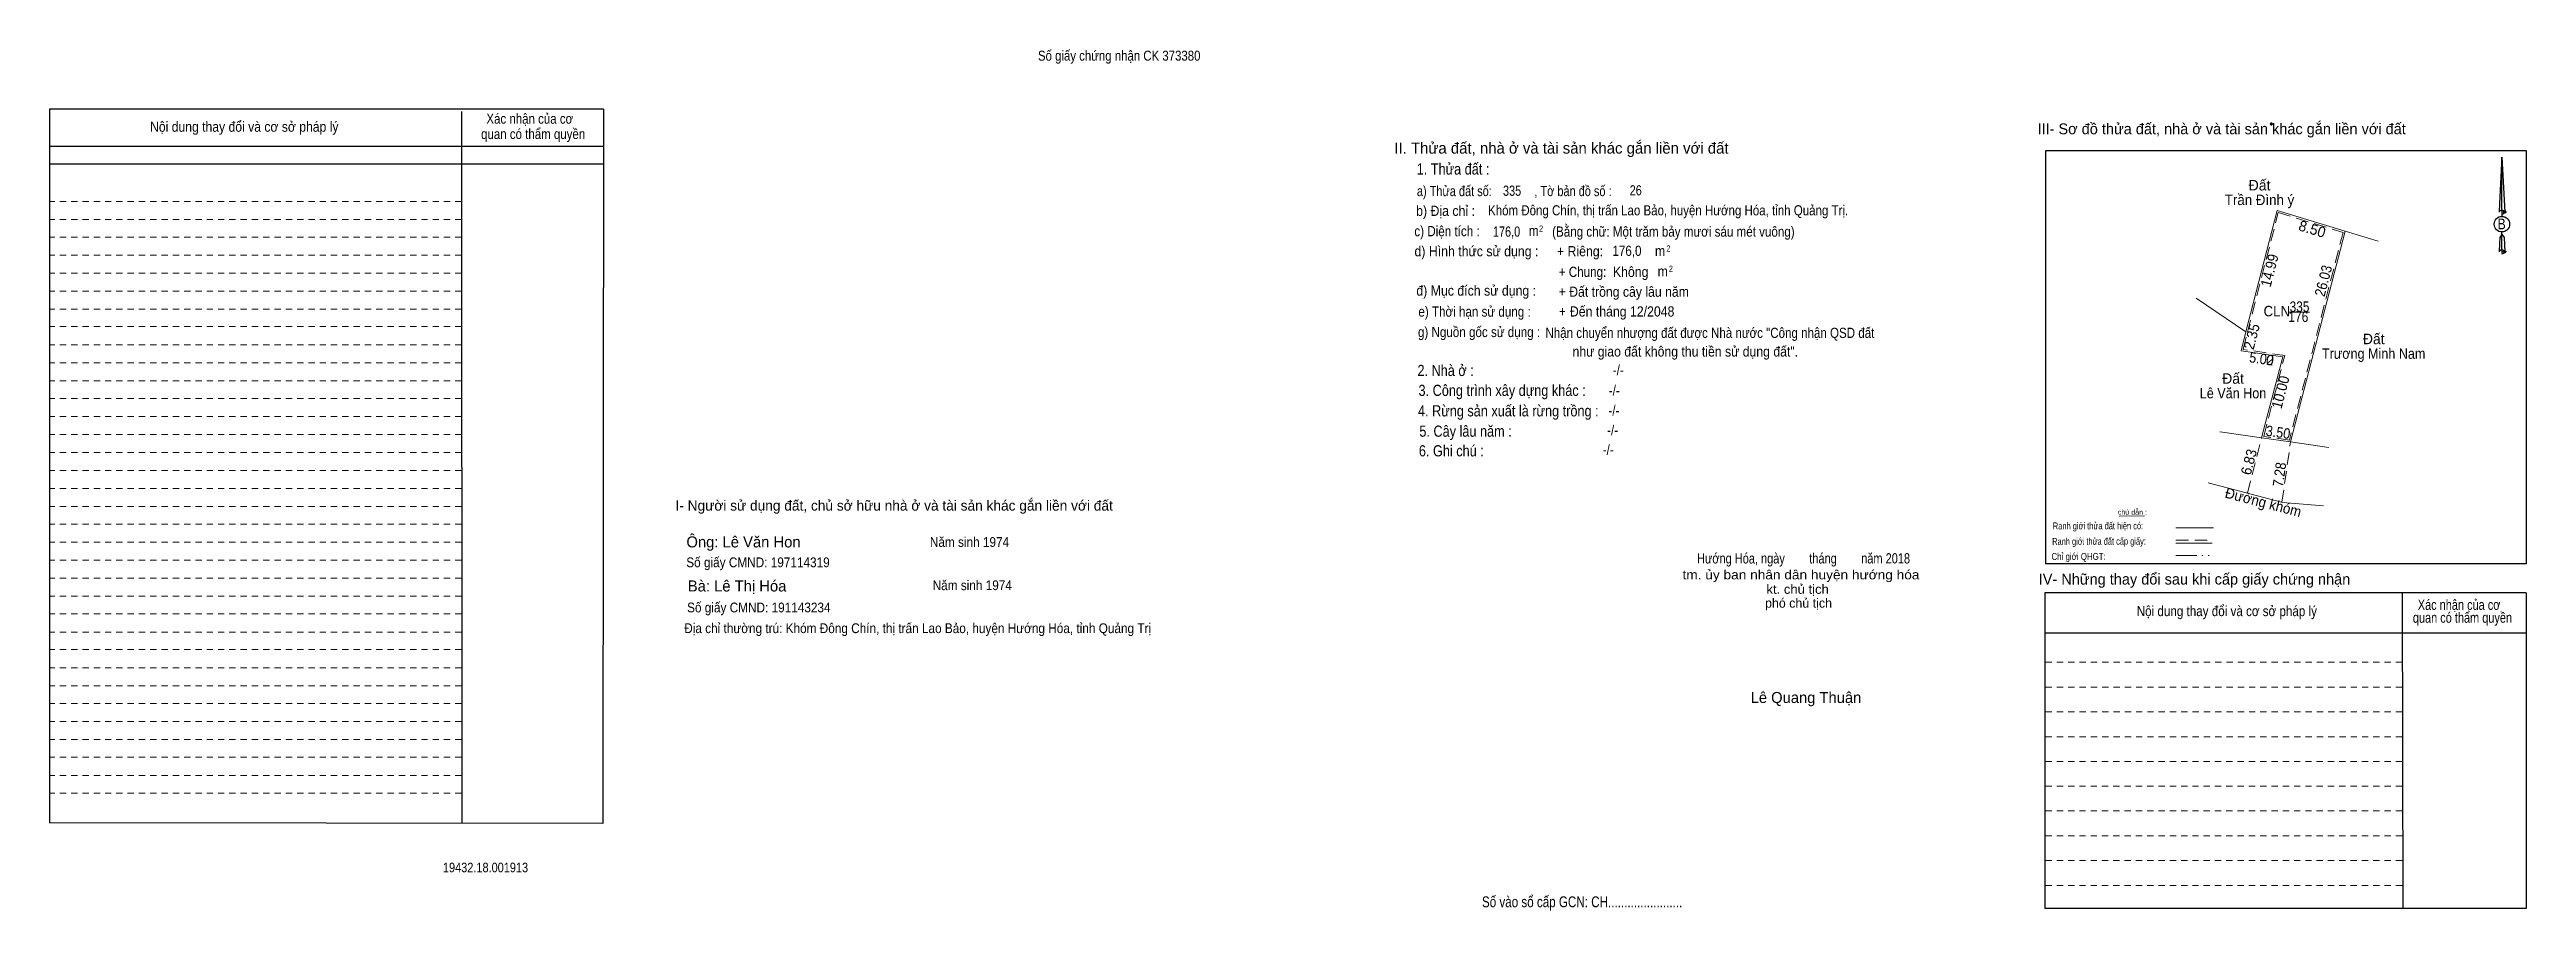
# Model space of a CAD drawing. Header units: metres. Extents: x 537777 to 538246, y 1837648 to 1837817.
# Drawn here: x 537776.6 to 538072.6, y 1837714 to 1837817 of the extents above; entities that cross this region are included whole.
import ezdxf
from ezdxf.enums import TextEntityAlignment as Align

# ---------------------------------------------------------------- set-up
doc = ezdxf.new("R2010")
doc.units = ezdxf.units.M
doc.header["$LTSCALE"] = 0.5
doc.header["$PDMODE"] = 32
doc.header["$PDSIZE"] = 0.25
for name, pattern in [('DASH_DOUBLE_DOT', [9.2, 5, -1.2, 0.3, -1.2, 0.3, -1.2]), ('MEDIUM_DASHED', [4.5, 3, -1.5]), ('SHORT_DASHED', [2.7, 1.5, -1.2])]:
    doc.linetypes.add(name, pattern=pattern)
for name, color, linetype, lineweight in [('18', 7, 'Continuous', 25), ('28', 7, 'SHORT_DASHED', 13), ('55', 7, 'Continuous', 13), ('7', 7, 'Continuous', 13)]:
    doc.layers.add(name, color=color, linetype=linetype, lineweight=lineweight)
for name, color, linetype in [('40', 7, 'Continuous'), ('5', 7, 'Continuous'), ('6', 7, 'Continuous')]:
    doc.layers.add(name, color=color, linetype=linetype)

msp = doc.modelspace()

# ---------------------------------------------------------------- texts
at = {"layer": '18'}
for s, height, p in [('II. Thửa đất, nhà ở và tài sản khác gắn liền với đất', 1.334, (537957.275, 1837804.54)), ('Ông: Lê Văn Hon', 1.32, (537859.54, 1837757.44)), ('Bà: Lê Thị Hóa', 1.32, (537858.775, 1837752.17)), ('phó chủ tịch', 1.11, (537985.6, 1837750.23)), ('Lê Quang Thuận', 1.317, (537986.49, 1837738.83))]:
    msp.add_text(s, height=height, dxfattribs=at).set_placement(p, align=Align.CENTER)
for s, height, width, p in [('1. Thửa đất :', 1.334, 0.85, (537944.32, 1837802.04)), ('a) Thửa đất số:              , Tờ bản đồ số : ', 1.223, 0.8, (537951.815, 1837799.46)), ('335', 1.22, 0.8, (537951.375, 1837799.5)), ('26', 1.21, 0.8, (537966.15, 1837799.55)), ('b) Địa chỉ : ', 1.223, 0.9, (537943.63, 1837797.09)), ('B', 1.28, 0.85, (538069.615, 1837795.49)), ('c) Diện tích :                                                   ', 1.223, 0.85, (537953.45, 1837794.66)), ('d) Hình thức sử dụng :', 1.222, 0.9, (537947.115, 1837792.26)), ('176,0', 1.22, 0.8, (537950.715, 1837794.61)), (' m', 1.223, 0.85, (537953.77, 1837794.71)), ('2', 0.7405, 0.75, (537954.845, 1837795.2)), ('(Bằng chữ: Một trăm bảy mươi sáu mét vuông)', 1.22, 0.85, (537970.65, 1837794.61)), ('+ Riêng: ', 1.222, 0.9, (537959.695, 1837792.26)), ('176,0', 1.22, 0.85, (537965.1, 1837792.31)), (' m', 1.222, 0.9, (537968.855, 1837792.3)), ('2', 0.7405, 0.8, (537970.055, 1837792.83)), ('       + Chung:', 1.222, 0.85, (537958.44, 1837789.79)), ('Không', 1.222, 0.9, (537965.545, 1837789.79)), (' m', 1.222, 0.9, (537969.175, 1837789.86)), ('2', 0.7405, 0.8, (537970.355, 1837790.4)), ('đ) Mục đích sử dụng :', 1.222, 0.9, (537947.09, 1837787.55)), ('e) Thời hạn sử dụng :', 1.222, 0.85, (537946.89, 1837785.04)), ('+ ', 1.22, 0.8, (537957.575, 1837785.06)), ('Đến tháng 12/2048', 1.22, 0.9, (537964.525, 1837785.06)), ('g) Nguồn gốc sử dụng :', 1.222, 0.85, (537947.425, 1837782.6)), ('2. Nhà ở :', 1.334, 0.85, (537943.43, 1837777.94)), ('3. Công trình xây dựng khác :', 1.334, 0.85, (537950.185, 1837775.56)), ('4. Rừng sản xuất là rừng trồng :', 1.334, 0.85, (537950.925, 1837773.11)), ('6. Ghi chú :', 1.334, 0.85, (537944.115, 1837768.33)), ('5. Cây lâu năm :', 1.334, 0.85, (537945.815, 1837770.68)), ('tm. ủy ban nhân dân huyện hướng hóa', 1.11, 1.1, (537985.895, 1837753.62)), ('Hướng Hóa, ngày        tháng        năm 2018', 1.227, 0.8, (537986.2, 1837755.52)), ('kt. chủ tịch', 1.11, 1.05, (537985.495, 1837751.89)), ('19432.18.001913', 1.15, 0.85, (537828.715, 1837718.58)), ('Số vào sổ cấp GCN: CH.......................', 1.299, 0.8, (537959.745, 1837714.4))]:
    msp.add_text(s, height=height, dxfattribs=dict(at, width=width)).set_placement(p, align=Align.CENTER)
for s, height, width, p in [(' Khóm Đông Chín, thị trấn Lao Bảo, huyện Hướng Hóa, tỉnh Quảng Trị.', 1.21, 0.85, (537948.12, 1837797.16)), ('Nhận chuyển nhượng đất được Nhà nước "Công nhận QSD đất ', 1.215, 0.85, (537955.36, 1837782.5)), ('như giao đất không thu tiền sử dụng đất".', 1.215, 0.9, (537958.6, 1837780.27))]:
    msp.add_text(s, height=height, dxfattribs=dict(at, width=width)).set_placement(p)
at = {"layer": '28'}
for s, height, width, p in [('Nội dung thay đổi và cơ sở pháp lý', 1.208, 0.9, (537799.89, 1837807.16)), ('Nội dung thay đổi và cơ sở pháp lý', 1.208, 0.9, (537799.89, 1837807.16)), ('Xác nhận của cơ', 1.208, 0.85, (537834, 1837808.12)), ('Xác nhận của cơ', 1.208, 0.85, (537834, 1837808.12)), (' quan có thẩm quyền', 1.208, 0.85, (537834.215, 1837806.29)), (' quan có thẩm quyền', 1.208, 0.85, (537834.215, 1837806.29)), ('-/-', 1.223, 0.85, (537964.065, 1837778.04)), ('-/-', 1.223, 0.85, (537963.585, 1837775.6)), ('-/-', 1.223, 0.85, (537963.545, 1837773.21)), ('-/-', 1.223, 0.85, (537962.865, 1837768.53)), ('-/-', 1.223, 0.85, (537963.385, 1837770.85)), ('Nội dung thay đổi và cơ sở pháp lý', 1.223, 0.85, (538036.78, 1837749.22)), (' quan có thẩm quyền', 1.223, 0.8, (538064.75, 1837748.43)), ('Xác nhận của cơ', 1.223, 0.8, (538064.53, 1837749.97))]:
    msp.add_text(s, height=height, dxfattribs=dict(at, width=width)).set_placement(p, align=Align.CENTER)
for s, height, p in [('III- Sơ đồ thửa đất, nhà ở và tài sản khác gắn liền với đất', 1.297, (538036.16, 1837806.86)), ('I- Người sử dụng đất, chủ sở hữu nhà ở và tài sản khác gắn liền với đất', 1.224, (537877.54, 1837761.84)), ('IV- Những thay đổi sau khi cấp giấy chứng nhận', 1.297, (538032.915, 1837753))]:
    msp.add_text(s, height=height, dxfattribs=at).set_placement(p, align=Align.CENTER)
at = {"layer": '28', "width": 0.9}
for s, p in [('Năm sinh 1974', (537881.81, 1837757.5)), ('Số giấy CMND: 197114319', (537852.7, 1837755.07)), ('Năm sinh 1974', (537882.14, 1837752.33)), ('Số giấy CMND: 191143234', (537852.8, 1837749.67)), ('Địa chỉ thường trú: Khóm Đông Chín, thị trấn Lao Bảo, huyện Hướng Hóa, tỉnh Quảng Trị', (537852.46, 1837747.19))]:
    msp.add_text(s, height=1.17, dxfattribs=at).set_placement(p)
at = {"layer": '40', "width": 0.85}
msp.add_text('Số giấy chứng nhận CK 373380', height=1.2, dxfattribs=at).set_placement((537904.43, 1837815.66), align=Align.CENTER)
at = {"layer": '5'}
msp.add_text('0', height=1.25, rotation=351.879, dxfattribs=at).set_placement((538041.8467, 1837779.2334), align=Align.CENTER)
at = {"layer": '55'}
msp.add_text('chú dẫn :', height=0.6123, rotation=359.974, dxfattribs=at).set_placement((538025.4949, 1837761.3491), align=Align.CENTER)
for s, height, width, p in [('Ranh giới thửa đất cấp giấy:', 0.8294, 0.8, (538021.509, 1837757.7534)), ('Ranh giới thửa đất hiện có:', 0.8331, 0.8, (538021.384, 1837759.6029)), ('Chỉ giới QHGT:', 0.8294, 0.85, (538019.074, 1837755.9477))]:
    msp.add_text(s, height=height, rotation=0.135, dxfattribs=dict(at, width=width)).set_placement(p, align=Align.CENTER)
at = {"layer": '6', "width": 0.9}
msp.add_text('+ Đất trồng cây lâu năm', height=1.215, dxfattribs=at).set_placement((537964.72, 1837787.42), align=Align.CENTER)
at = {"layer": '7'}
for s, width, p in [('Trần Đình ý', 0.95, (538040.685, 1837798.39)), ('CLN', 0.95, (538042.755, 1837785.08)), ('176', 0.85, (538045.325, 1837784.41)), ('335', 0.85, (538045.465, 1837785.61)), ('Trương Minh Nam', 0.9, (538054.325, 1837780)), ('Lê Văn Hon', 0.9, (538037.52, 1837775.27))]:
    msp.add_text(s, height=1.25, dxfattribs=dict(at, width=width)).set_placement(p, align=Align.CENTER)
for p in [(538040.69, 1837800.14), (538054.33, 1837781.75), (538037.52, 1837777.02)]:
    msp.add_text('Đất', height=1.25, dxfattribs=at).set_placement(p, align=Align.CENTER)
msp.add_text('8.50', height=1.25, rotation=343.036, dxfattribs=at).set_placement((538046.7977, 1837794.924), align=Align.CENTER)
for s, rotation, width, p in [('14.99', 75.618, 0.95, (538042.4884, 1837790.4148)), ('26.03', 75.515, 0.9, (538048.9153, 1837789.1787)), ('2.35', 75.618, 0.95, (538040.352, 1837782.5098)), ('5.02', 351.879, 0.9, (538040.8417, 1837779.39)), ('10.00', 75.618, 0.95, (538043.791, 1837775.8548)), ('3.50', 351.879, 0.9, (538042.8167, 1837770.5993)), ('6.83', 75.496, 0.95, (538040.0138, 1837767.5035)), ('7.28', 81.87, 0.9, (538043.6874, 1837766.0716)), ('Đường khóm', 345.326, 0.95, (538040.9817, 1837762.2362))]:
    msp.add_text(s, height=1.25, rotation=rotation, dxfattribs=dict(at, width=width)).set_placement(p, align=Align.CENTER)

# ---------------------------------------------------------------- linework, layer by layer
at = {"layer": '18'}
for p, q in [((538069.63, 1837804.12), (538069.98, 1837797.56)), ((538069.63, 1837804.12), (538069.98, 1837797.56)), ((538069.63, 1837804.12), (538069.98, 1837797.56)), ((538069.34, 1837798.57), (538069.3, 1837797.56)), ((538069.63, 1837797.81), (538069.63, 1837797.54)), ((538069.63, 1837797.54), (538069.63, 1837797.32)), ((538069.63, 1837797.32), (538069.63, 1837797.06)), ((538069.63, 1837797.32), (538069.63, 1837797.06)), ((538069.63, 1837797.32), (538069.63, 1837797.06)), ((538069.63, 1837794.89), (538069.63, 1837795.2)), ((538069.63, 1837794.89), (538069.63, 1837795.2)), ((538069.63, 1837794.89), (538069.63, 1837795.2)), ((538069.63, 1837794.89), (538069.92, 1837794.52)), ((538069.63, 1837794.89), (538069.92, 1837794.52)), ((538069.63, 1837794.89), (538069.92, 1837794.52)), ((538069.92, 1837794.52), (538069.98, 1837792.81)), ((538069.92, 1837794.52), (538069.98, 1837792.81)), ((538069.92, 1837794.52), (538069.98, 1837792.81)), ((538069.63, 1837793.03), (538069.63, 1837792.74)), ((538069.63, 1837792.74), (538069.63, 1837792.6))]:
    msp.add_line(p, q, dxfattribs=at)
for points in [[(538069.63, 1837797.81), (538069.63, 1837804.12), (538069.34, 1837798.57)], [(538069.63, 1837793.03), (538069.63, 1837794.89), (538069.41, 1837794.52), (538069.34, 1837793.78), (538069.3, 1837792.81)]]:
    msp.add_lwpolyline(points, dxfattribs=at)
msp.add_ellipse((538069.6495, 1837796.1049), major_axis=(0, 0.9328), ratio=0.983453, dxfattribs=at)
for centre, start_param, end_param in [((538069.6498, 1837797.5423), 1.57079633, 3.07445202), ((538069.6498, 1837797.5423), 0.06714063, 1.57079633), ((538069.6498, 1837797.5423), 4.71238898, 6.28318531), ((538069.6498, 1837792.7812), 2.49106941, 3.07427841), ((538069.6498, 1837792.7812), 1.57079633, 2.49106941), ((538069.6498, 1837792.7812), 0.06714063, 1.57079633), ((538069.6498, 1837792.7812), 4.71238898, 6.28318531)]:
    msp.add_ellipse(centre, major_axis=(0.3363, 0), ratio=0.655448, start_param=start_param, end_param=end_param, dxfattribs=at)
for p in [(538069.98, 1837797.56), (538069.98, 1837792.81)]:
    msp.add_point(p, dxfattribs=at)
at = {"layer": '28', "linetype": 'Continuous', "lineweight": 25}
for p, q in [((537842.8, 1837809.85), (537776.62, 1837809.85)), ((537825.85, 1837809.58), (537825.9, 1837724.46)), ((537842.8, 1837809.85), (537842.74, 1837724.41)), ((537842.8, 1837805.4), (537776.74, 1837805.4)), ((537842.8, 1837805.4), (537776.74, 1837805.4)), ((537842.8, 1837803.28), (537776.74, 1837803.28)), ((538015.13, 1837804.89), (538015.13, 1837755.47)), ((538072.58, 1837755.47), (538015.13, 1837755.47)), ((538057.73, 1837752.02), (538057.79, 1837714.25)), ((538072.54, 1837752.02), (538072.53, 1837714.25)), ((538072.53, 1837747.2), (538015.04, 1837747.2)), ((537842.74, 1837724.41), (537776.62, 1837724.5)), ((538072.53, 1837714.25), (538015.04, 1837714.25))]:
    msp.add_line(p, q, dxfattribs=at)
at = {"layer": '28'}
for p, q in [((537825.85, 1837798.81), (537776.62, 1837798.81)), ((537825.85, 1837796.67), (537776.62, 1837796.67)), ((537825.85, 1837794.54), (537776.62, 1837794.54)), ((537825.85, 1837792.39), (537776.62, 1837792.39)), ((537825.85, 1837790.23), (537776.62, 1837790.23)), ((537825.85, 1837788.11), (537776.62, 1837788.11)), ((537825.85, 1837785.94), (537776.62, 1837785.94)), ((537825.85, 1837783.86), (537776.62, 1837783.86)), ((537825.85, 1837781.66), (537776.62, 1837781.66)), ((537825.85, 1837779.52), (537776.62, 1837779.52)), ((537825.85, 1837777.36), (537776.62, 1837777.36)), ((537825.85, 1837775.25), (537776.62, 1837775.25)), ((537825.85, 1837773.08), (537776.62, 1837773.08)), ((537825.85, 1837770.94), (537776.62, 1837770.94)), ((537825.85, 1837768.78), (537776.62, 1837768.78)), ((537825.85, 1837766.66), (537776.62, 1837766.66)), ((537825.85, 1837764.48), (537776.62, 1837764.48)), ((537825.85, 1837762.34), (537776.62, 1837762.34)), ((537825.85, 1837760.22), (537776.62, 1837760.22)), ((537825.85, 1837758.06), (537776.62, 1837758.06)), ((537825.85, 1837755.92), (537776.62, 1837755.92)), ((537825.85, 1837753.77), (537776.62, 1837753.77)), ((537825.85, 1837751.62), (537776.62, 1837751.62)), ((537825.85, 1837749.49), (537776.62, 1837749.49)), ((537825.85, 1837747.32), (537776.62, 1837747.32)), ((537825.85, 1837745.22), (537776.62, 1837745.22)), ((537825.85, 1837743.04), (537776.62, 1837743.04)), ((538057.73, 1837743.7), (538015.04, 1837743.7)), ((537825.85, 1837740.89), (537776.62, 1837740.89)), ((538057.73, 1837740.73), (538015.04, 1837740.73)), ((537825.85, 1837738.76), (537776.62, 1837738.76)), ((538057.73, 1837737.78), (538015.04, 1837737.78)), ((537825.85, 1837736.6), (537776.62, 1837736.6)), ((537825.85, 1837734.48), (537776.62, 1837734.48)), ((538057.73, 1837734.8), (538015.04, 1837734.8)), ((537825.85, 1837732.34), (537776.62, 1837732.34)), ((538057.71, 1837731.82), (538015.04, 1837731.82)), ((537825.85, 1837730.16), (537776.62, 1837730.16)), ((538057.71, 1837728.88), (538015.04, 1837728.88)), ((537825.85, 1837728.06), (537776.62, 1837728.06)), ((538057.71, 1837725.93), (538015.04, 1837725.93)), ((538057.71, 1837722.95), (538015.04, 1837722.95)), ((538057.71, 1837719.98), (538015.04, 1837719.98)), ((538057.71, 1837717.02), (538015.04, 1837717.02))]:
    msp.add_line(p, q, dxfattribs=at)
at = {"layer": '28', "linetype": 'Continuous', "lineweight": 25}
for points in [[(537842.8, 1837809.85), (537776.62, 1837809.85), (537776.62, 1837724.5)], [(538072.58, 1837755.47), (538072.58, 1837804.89), (538015.13, 1837804.89)], [(538072.54, 1837752.02), (538015.04, 1837752.02), (538015.04, 1837714.25)]]:
    msp.add_lwpolyline(points, dxfattribs=at)
at = {"layer": '28'}
msp.add_point((538042.1, 1837808.09), dxfattribs=at)
at = {"layer": '55'}
for p, q in [((538023.92, 1837761.19), (538026.93, 1837761.23)), ((538030.68, 1837759.78), (538035.19, 1837759.78)), ((538030.69, 1837757.96), (538035.04, 1837757.96)), ((538030.69, 1837757.96), (538035.04, 1837757.96))]:
    msp.add_line(p, q, dxfattribs=at)
at = {"layer": '55', "linetype": 'MEDIUM_DASHED'}
msp.add_line((538030.69, 1837758.3), (538035.19, 1837758.3), dxfattribs=at)
at = {"layer": '55', "linetype": 'DASH_DOUBLE_DOT'}
msp.add_line((538030.68, 1837756.49), (538035.19, 1837756.49), dxfattribs=at)
at = {"layer": '7'}
for p, q in [((538039.06, 1837783.22), (538042.78, 1837797.74)), ((538050.91, 1837795.26), (538042.78, 1837797.74)), ((538050.91, 1837795.26), (538044.4, 1837770.06)), ((538050.91, 1837795.26), (538054.86, 1837794.06)), ((538039.06, 1837783.22), (538033.1, 1837787.27)), ((538044.24, 1837785.59), (538046.67, 1837785.59)), ((538038.48, 1837780.95), (538039.06, 1837783.22)), ((538035.99, 1837771.26), (538035.93, 1837771.27)), ((538040.94, 1837770.55), (538035.99, 1837771.26)), ((538040.94, 1837770.55), (538044.4, 1837770.06)), ((538044.4, 1837770.06), (538048.98, 1837769.41)), ((538034.54, 1837765.16), (538043.45, 1837762.83)), ((538048.31, 1837762.42), (538043.45, 1837762.83))]:
    msp.add_line(p, q, dxfattribs=at)
at = {"layer": '7', "linetype": 'MEDIUM_DASHED'}
for p, q in [((538039.23, 1837763.94), (538040.94, 1837770.55)), ((538043.37, 1837762.85), (538044.4, 1837770.06))]:
    msp.add_line(p, q, dxfattribs=at)
msp.add_lwpolyline([(538042.92, 1837797.49), (538050.67, 1837795.12), (538044.25, 1837770.28), (538041.19, 1837770.72), (538043.7, 1837780.4), (538038.73, 1837781.12), (538039.25, 1837783.17)], close=True, dxfattribs=at)
at = {"layer": '7'}
msp.add_lwpolyline([(538040.94, 1837770.55), (538043.45, 1837780.23), (538038.48, 1837780.95)], dxfattribs=at)

msp.set_redraw_order([(e.dxf.handle, doc.entitydb.next_handle()) for e in msp.query("TEXT MTEXT ATTDEF DIMENSION ARC_DIMENSION")])  # texts and dimensions are drawn at this point

doc.saveas('drawing.dxf')
